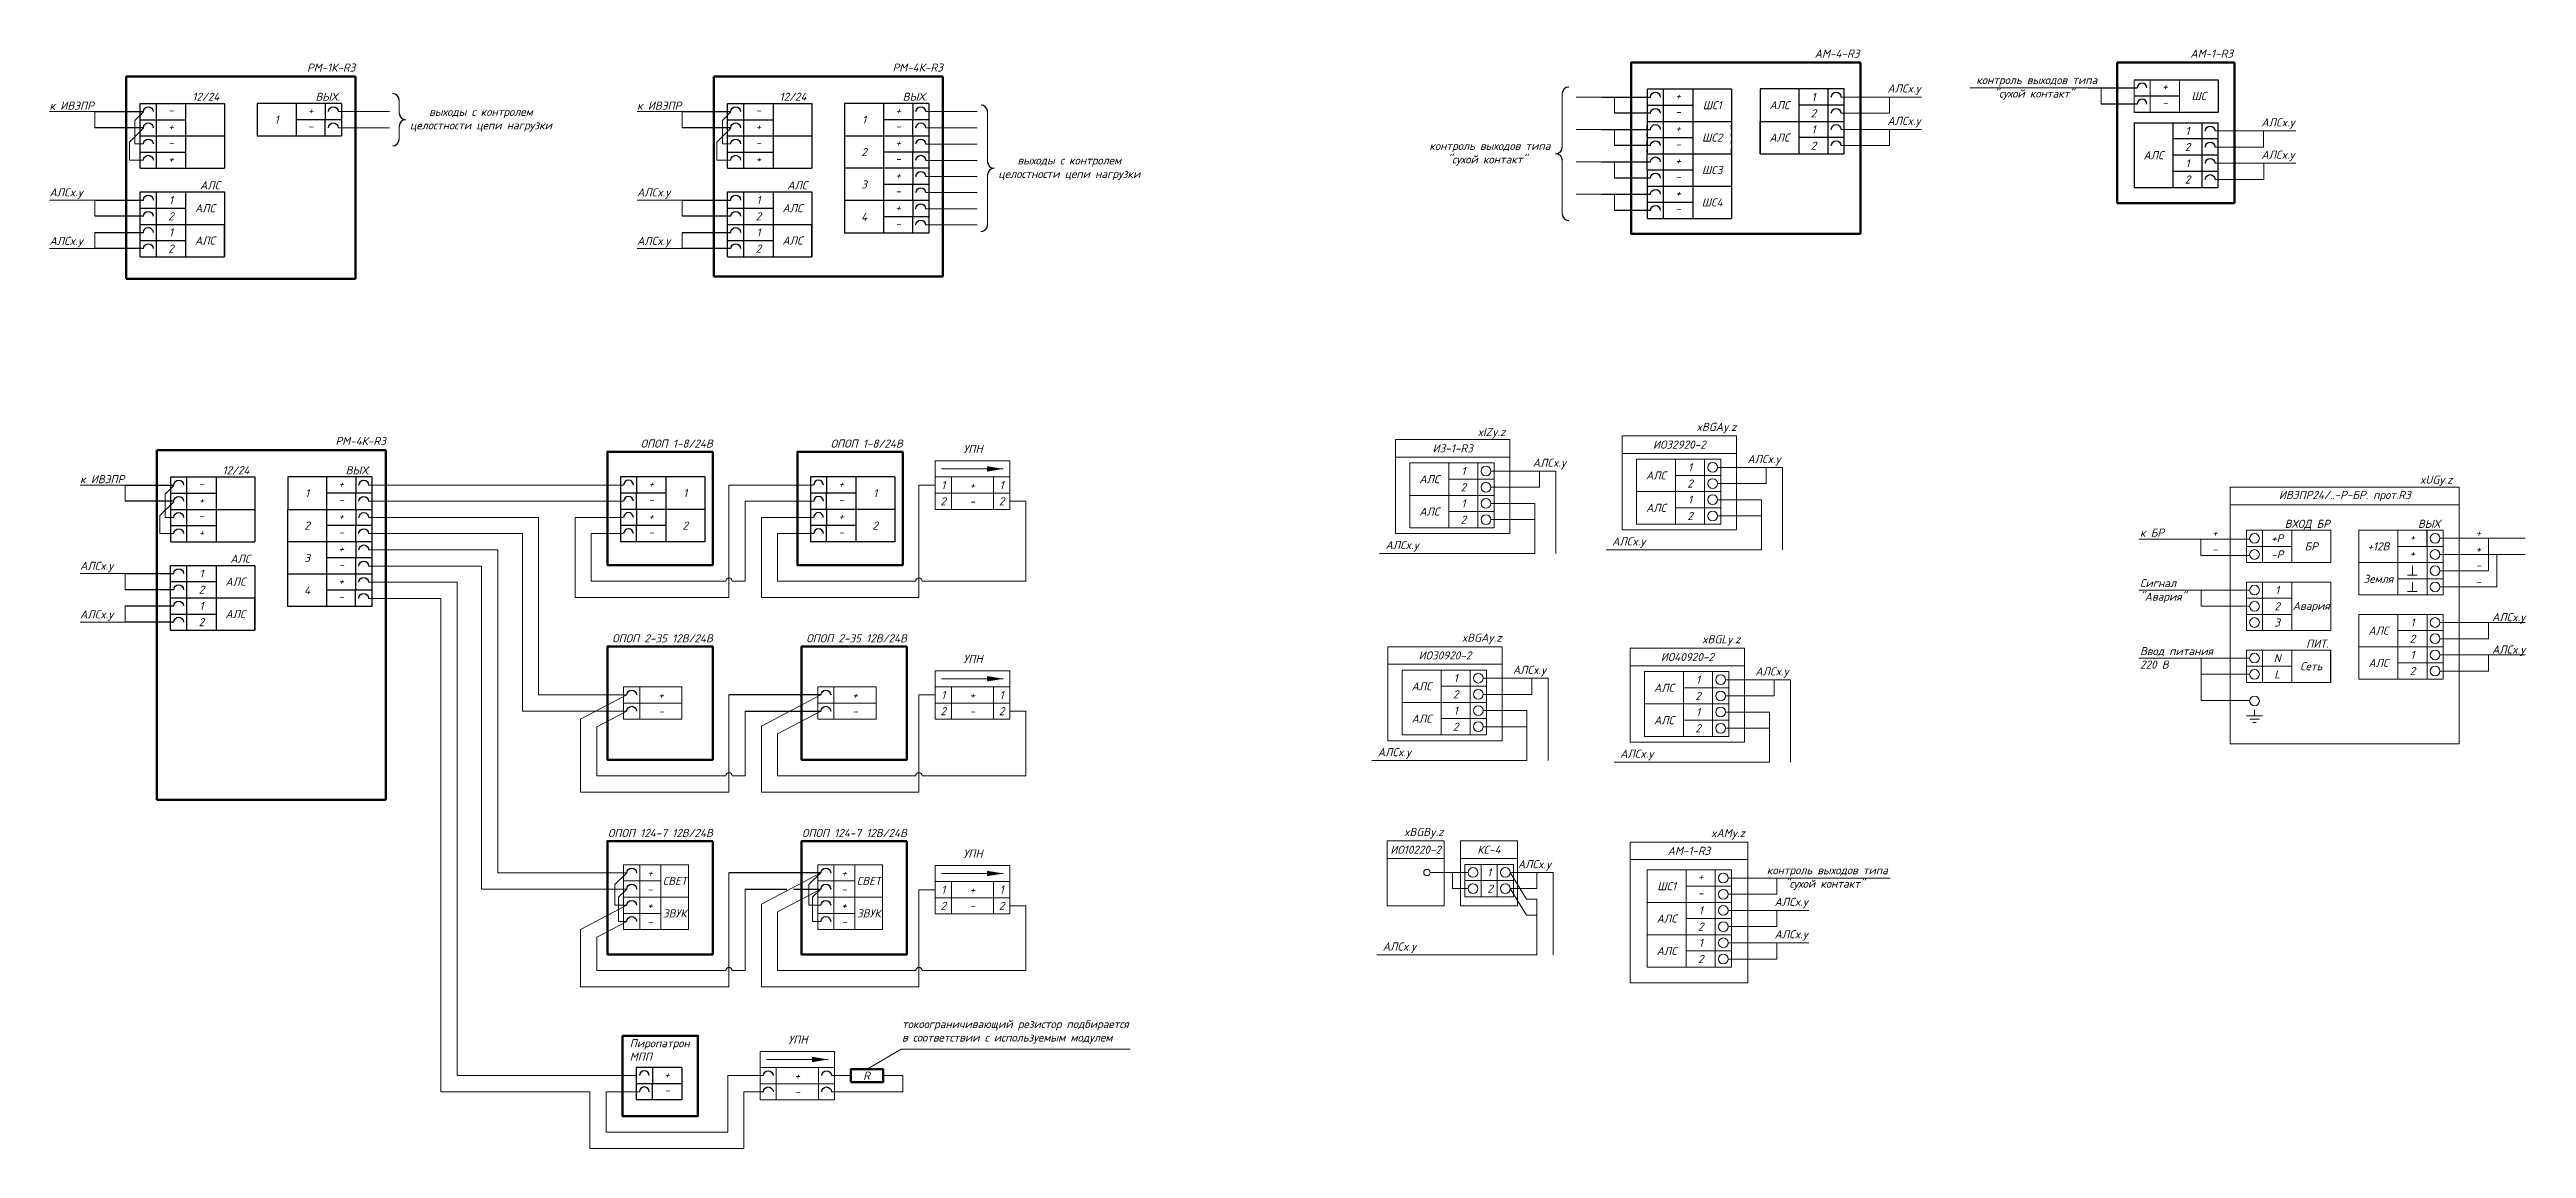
# Model space of a CAD drawing. Extents: x -72636 to 8142370, y -29900 to 852868.
# Drawn here: x 435080 to 511507, y 2350 to 36290 of the extents above; entities that cross this region are included whole.
import ezdxf
from ezdxf import colors
from ezdxf.entities.mleader import LeaderData, LeaderLine
from ezdxf.enums import TextEntityAlignment as Align
from ezdxf.math import Vec2, Vec3

# ---------------------------------------------------------------- set-up
doc = ezdxf.new("R2010")
doc.units = 0
doc.header["$LTSCALE"] = 100
doc.linetypes.add('штриховая', pattern=[0.75, 0.5, -0.25])
for name, color, linetype, lineweight in [('....ТЕКСТ', 7, 'Continuous', 15), ('1.АПС_текст', 7, 'Continuous', 15), ('RC-Схемы', 7, 'Continuous', 0), ('Схемы подключ', 7, 'Continuous', 15)]:
    doc.layers.add(name, color=color, linetype=linetype, lineweight=lineweight)
doc.styles.add('ISOCPEUR', font='isocpeui.ttf', dxfattribs={"height": 250})

msp = doc.modelspace()

# ---------------------------------------------------------------- texts
at = {"layer": '....ТЕКСТ', "color": 0, "lineweight": 0, "style": 'ISOCPEUR'}
for p in [(463276, 23826), (463276, 17344), (463276, 11331), (457874, 5588)]:
    msp.add_text('УПН', height=250, dxfattribs=at).set_placement(p)
at = {"layer": '....ТЕКСТ', "lineweight": 0, "style": 'ISOCPEUR'}
for s, p in [('1', (462657, 22838)), ('1', (464457, 22838)), ('2', (462657, 22338)), ('+', (463557, 22838)), ('-', (463557, 22338)), ('2', (464457, 22338)), ('+', (453945, 16357)), ('+', (459933, 16357)), ('1', (462657, 16357)), ('+', (463557, 16357)), ('1', (464457, 16357)), ('-', (453945, 15857)), ('-', (459933, 15857)), ('2', (462657, 15857)), ('-', (463557, 15857)), ('2', (464457, 15857)), ('+', (453608, 10862)), ('СВЕТ', (454371, 10612)), ('+', (459596, 10862)), ('СВЕТ', (460359, 10612)), ('-', (453608, 10362)), ('-', (459596, 10362)), ('2', (462657, 9843)), ('1', (462657, 10343)), ('+', (463557, 10343)), ('2', (464457, 9843)), ('1', (464457, 10343)), ('+', (453608, 9862)), ('-', (453608, 9362)), ('ЗВУК', (454371, 9612)), ('+', (459596, 9862)), ('-', (459596, 9362)), ('ЗВУК', (460359, 9612)), ('-', (463557, 9843))]:
    msp.add_text(s, height=250, dxfattribs=at).set_placement(p, align=Align.MIDDLE_CENTER)
at = {"layer": '....ТЕКСТ', "char_height": 250, "attachment_point": 9, "style": 'ISOCPEUR'}
for s, insert, width in [('ОПОП 1-8{\\C1;/24В}', (455545, 23995), 3068.9), ('ОПОП 1-8{\\C1;/24В}', (461407, 23995), 3068.9), ('ОПОП 2-35 {\\C1;12В/24В}', (455545, 17981), 3068.9), ('ОПОП 2-35 {\\C1;12В/24В}', (461533, 17981), 3068.9), ('ОПОП 124-7 {\\C1;12В/24В}', (455545, 11968), 3247.58), ('ОПОП 124-7 {\\C1;12В/24В}', (461533, 11968), 3247.58)]:
    msp.add_mtext(s, dxfattribs=dict(at, insert=insert, width=width))
at = {"layer": '1.АПС_текст', "color": 0, "lineweight": 25, "style": 'ISOCPEUR'}
for s, p in [('+', (453644, 22876)), ('-', (453644, 22386)), ('1', (454695, 22588)), ('+', (459507, 22876)), ('-', (459507, 22386)), ('1', (460558, 22588)), ('+', (453644, 21876)), ('2', (454695, 21588)), ('+', (459507, 21876)), ('2', (460558, 21588)), ('-', (453644, 21386)), ('-', (459507, 21386))]:
    msp.add_text(s, height=250, dxfattribs=at).set_placement(p, align=Align.MIDDLE_CENTER)
at = {"layer": 'Схемы подключ', "color": 7, "style": 'ISOCPEUR'}
for s, p in [('АМ-4-R3', (489545, 36039)), ('АМ-1-R3', (501135, 36039))]:
    msp.add_text(s, height=250, dxfattribs=at).set_placement(p)
for s, p in [('РМ-1К-R3', (444516, 35607)), ('РМ-4К-R3', (462644, 35607)), ('РМ-4К-R3', (445457, 24073))]:
    msp.add_text(s, height=250, dxfattribs=at).set_placement(p, align=Align.RIGHT)
at = {"layer": 'Схемы подключ', "style": 'ISOCPEUR'}
for p in [(491788, 34961), (491788, 33961), (503328, 33916), (503328, 32916)]:
    msp.add_text('АЛСx.y', height=250, dxfattribs=at).set_placement(p)
at = {"layer": 'Схемы подключ', "color": 0, "lineweight": 25, "style": 'ISOCPEUR'}
for s, p in [('+', (500349, 35152)), ('-', (438826, 34420)), ('+', (443137, 34410)), ('-', (456954, 34420)), ('+', (461265, 34410)), ('+', (485331, 34858)), ('ШС1', (486382, 34571)), ('АЛС', (488458, 34571)), ('2', (489508, 34321)), ('1', (489508, 34821)), ('-', (500349, 34642)), ('ШС', (501398, 34854)), ('+', (438826, 33910)), ('1', (442086, 34122)), ('-', (443137, 33920)), ('+', (456954, 33910)), ('1', (460214, 34122)), ('-', (461265, 33920)), ('-', (485331, 34369)), ('+', (485331, 33858)), ('ШС2', (486382, 33571)), ('АЛС', (488458, 33571)), ('1', (489508, 33821)), ('1', (501048, 33776)), ('-', (438826, 33420)), ('+', (438827, 32910)), ('-', (456954, 33420)), ('+', (456954, 32910)), ('2', (460214, 33122)), ('+', (461265, 33410)), ('-', (461265, 32920)), ('-', (485331, 33369)), ('+', (485332, 32858)), ('2', (489508, 33321)), ('АЛС', (499998, 33026)), ('2', (501048, 33276)), ('1', (501049, 32776)), ('3', (460214, 32122)), ('+', (461264, 32410)), ('-', (485332, 32369)), ('ШС3', (486382, 32571)), ('2', (501049, 32276)), ('1', (438826, 31640)), ('АЛС', (439876, 31390)), ('1', (456954, 31640)), ('АЛС', (458004, 31390)), ('+', (461264, 31410)), ('-', (461264, 31920)), ('+', (485332, 31858)), ('-', (485332, 31369)), ('ШС4', (486382, 31571)), ('2', (438826, 31140)), ('1', (438826, 30640)), ('2', (456954, 31140)), ('1', (456953, 30640)), ('4', (460214, 31122)), ('-', (461264, 30920)), ('2', (438826, 30140)), ('АЛС', (439876, 30390)), ('2', (456953, 30140)), ('АЛС', (458004, 30390)), ('-', (439767, 22886)), ('+', (439768, 22376)), ('1', (443027, 22588)), ('+', (444078, 22876)), ('-', (444078, 22386)), ('-', (439768, 21886)), ('+', (439768, 21376)), ('2', (443027, 21588)), ('+', (444078, 21876)), ('3', (443028, 20588)), ('-', (444078, 21386)), ('+', (444078, 20876)), ('1', (439767, 20106)), ('АЛС', (440817, 19856)), ('-', (444078, 20386)), ('+', (444077, 19876)), ('2', (439767, 19606)), ('1', (439767, 19106)), ('4', (443028, 19588)), ('-', (444077, 19386)), ('2', (439767, 18606)), ('АЛС', (440817, 18856)), ('+', (454134, 4638)), ('-', (454134, 4149))]:
    msp.add_text(s, height=250, dxfattribs=at).set_placement(p, align=Align.MIDDLE_CENTER)
at = {"layer": 'Схемы подключ', "lineweight": 25, "style": 'ISOCPEUR'}
for s, p in [('к ИВЭПР', (435081, 34430)), ('к ИВЭПР', (453209, 34430)), ('АЛСx.y', (435080, 31755)), ('АЛСx.y', (453208, 31755)), ('АЛСx.y', (435080, 30255)), ('АЛСx.y', (453208, 30255)), ('к ИВЭПР', (436023, 22896)), ('АЛСx.y', (436022, 20221)), ('АЛСx.y', (436022, 18721))]:
    msp.add_text(s, height=250, dxfattribs=at).set_placement(p)
at = {"layer": 'Схемы подключ', "color": 0, "lineweight": 25, "style": 'ISOCPEUR'}
for s, p in [('12/24', (439485, 34705)), ('ВЫХ.', (443285, 34705)), ('12/24', (457604, 34705)), ('ВЫХ.', (461404, 34705)), ('АЛС', (439724, 31973)), ('АЛС', (457843, 31973)), ('12/24', (440417, 23171)), ('ВЫХ.', (444217, 23171)), ('АЛС', (440657, 20439))]:
    msp.add_text(s, height=250, dxfattribs=at).set_placement(p)
at = {"layer": 'Схемы подключ', "lineweight": 0, "style": 'ISOCPEUR'}
for s, p in [('+', (458155, 4600)), ('-', (458155, 4100))]:
    msp.add_text(s, height=250, dxfattribs=at).set_placement(p, align=Align.MIDDLE_CENTER)
at = {"layer": 'Схемы подключ', "color": 1, "style": 'ISOCPEUR'}
msp.add_text('R', height=250, dxfattribs=at).set_placement((460288, 4600), align=Align.MIDDLE_CENTER)
at = {"layer": 'Схемы подключ', "char_height": 250, "style": 'ISOCPEUR'}
for s, width, insert, attachment_point in [(' контроль выходов типа\\P"сухой контакт"', 4034.45, (496318, 35105), 5), ('выходы с контролем целостности цепи нагрузки', 4562.5, (448392, 34122), 5), ('выходы с контролем целостности цепи нагрузки', 4562.5, (466547, 32622), 5), (' контроль выходов типа\\P"сухой контакт"', 4034.45, (479444, 33071), 5), ('Пиропатрон МПП', 234.5, (452981, 5726), 1)]:
    msp.add_mtext_dynamic_manual_height_columns(s, width=width, gutter_width=1250, heights=[0], dxfattribs=dict(at, insert=insert, attachment_point=attachment_point))
at = {"layer": 'Схемы подключ', "color": 1, "insert": (461384, 6319), "char_height": 250, "attachment_point": 1, "style": 'ISOCPEUR'}
msp.add_mtext_dynamic_manual_height_columns('токоограничивающий резистор подбирается в соответствии с используемым модулем', width=7072.91, gutter_width=1250, heights=[0], dxfattribs=at)

# ---------------------------------------------------------------- blocks, each defined once
blk = doc.blocks.new('*U53')
for p, q in [((30.4, 9.87), (10.4, 9.87)), ((25.4, 4.87), (25.4, 9.87)), ((10.4, 4.87), (25.4, 4.87)), ((23.9, -0.13), (10.4, -0.13)), ((23.9, -5.13), (10.4, -5.13))]:
    blk.add_line(p, q)
for points in [[(-19, 19.6), (16.2, 19.6), (16.2, -9.46), (-19, -9.46)], [(16.2, 19.6), (-19, 19.6), (-19, 14.19), (16.2, 14.19)]]:
    blk.add_lwpolyline(points, close=True)
for points in [[(-14.6, 12.37), (-2.6, 12.37)], [(-14.6, 12.37), (-14.6, 2.37)], [(-2.6, 12.37), (-14.6, 12.37)], [(-2.6, 12.37), (6.4, 12.37)], [(-2.6, 12.37), (-2.6, -7.63)], [(6.4, 12.37), (-2.6, 12.37)], [(6.4, -7.63), (6.4, 12.37)], [(11.4, 12.37), (6.4, 12.37)], [(11.4, 12.37), (6.4, 12.37)], [(11.4, -7.63), (11.4, 12.37)], [(30.39, 9.87), (30.39, -15.55)], [(-14.6, 2.37), (-2.6, 2.37)], [(-14.6, 2.37), (-14.6, -7.63)], [(-2.6, 2.37), (-14.6, 2.37)], [(-14.6, 2.37), (-2.6, 2.37)], [(-14.6, -7.63), (-14.6, 2.37)], [(-2.6, 7.37), (6.4, 7.37)], [(6.4, 7.37), (-2.6, 7.37)], [(-2.6, 2.37), (6.4, 2.37)], [(6.4, 2.37), (-2.6, 2.37)], [(-2.6, 2.37), (6.4, 2.37)], [(11.4, 7.37), (6.4, 7.37)], [(11.4, 7.37), (6.4, 7.37)], [(11.4, 2.37), (6.4, 2.37)], [(11.4, 2.37), (6.4, 2.37)], [(11.4, 2.37), (6.4, 2.37)], [(-24, -15.55), (23.9, -15.55), (23.9, -0.13)], [(-14.6, -7.63), (-2.6, -7.63)], [(-2.6, -2.63), (6.4, -2.63)], [(6.4, -2.63), (-2.6, -2.63)], [(-2.6, -7.63), (6.4, -7.63)], [(11.4, -2.63), (6.4, -2.63)], [(11.4, -2.63), (6.4, -2.63)], [(11.4, -7.63), (6.4, -7.63)]]:
    blk.add_lwpolyline(points)
for points in [[(10.4, 9.87, -1), (7.4, 9.87, -1)], [(10.4, 4.87, -1), (7.4, 4.87, -1)], [(10.4, -0.13, -1), (7.4, -0.13, -1)], [(10.4, -5.13, -1), (7.4, -5.13, -1)]]:
    blk.add_lwpolyline(points, format="xyb", close=True)
at = {"style": 'ISOCPEUR'}
for s, p in [('xIZy.z', (6.26, 20.7)), ('АЛСx.y', (23.31, 11.19)), ('АЛСx.y', (-22.13, -14.23))]:
    blk.add_text(s, height=2.5, dxfattribs=at).set_placement(p)
for s, p in [('АЛС', (-8.6, 7.37)), ('1', (1.9, 9.87)), ('2', (1.9, 4.87)), ('1', (1.91, -0.13)), ('АЛС', (-8.6, -2.63)), ('2', (1.91, -5.13))]:
    blk.add_text(s, height=2.5, dxfattribs=at).set_placement(p, align=Align.MIDDLE_CENTER)
at = {"insert": (-1.4, 16.89), "char_height": 2.5, "width": 35.2016, "attachment_point": 5, "style": 'ISOCPEUR'}
blk.add_mtext('ИЗ-1-R3', dxfattribs=at)
blk = doc.blocks.new('*U54')
for p, q in [((54.36, 25.39), (34.36, 25.39)), ((49.36, 20.39), (49.36, 25.39)), ((34.36, 20.39), (49.36, 20.39)), ((47.86, 15.39), (34.37, 15.39)), ((47.86, 10.39), (34.36, 10.39))]:
    blk.add_line(p, q)
for points in [[(4.96, 35.11), (40.17, 35.11), (40.17, 6.06), (4.96, 6.06)], [(40.17, 35.11), (4.96, 35.11), (4.96, 29.71), (40.17, 29.71)]]:
    blk.add_lwpolyline(points, close=True)
for points in [[(9.36, 27.89), (21.36, 27.89)], [(9.36, 27.89), (9.36, 17.89)], [(21.36, 27.89), (9.36, 27.89)], [(21.36, 27.89), (30.36, 27.89)], [(21.36, 27.89), (21.36, 7.89)], [(30.36, 27.89), (21.36, 27.89)], [(30.36, 7.89), (30.36, 27.89)], [(35.37, 27.89), (30.36, 27.89)], [(35.36, 27.89), (30.36, 27.89)], [(35.37, 7.89), (35.37, 27.89)], [(54.36, 25.39), (54.36, -0.04)], [(-0.04, -0.04), (47.86, -0.04), (47.86, 15.39)], [(9.36, 17.89), (21.36, 17.89)], [(9.37, 7.89), (9.36, 17.89)], [(9.37, 17.89), (21.36, 17.89)], [(9.37, 17.89), (9.37, 7.89)], [(21.37, 17.89), (9.37, 17.89)], [(21.36, 22.89), (30.36, 22.89)], [(30.36, 22.89), (21.36, 22.89)], [(21.36, 17.89), (30.36, 17.89)], [(21.36, 17.89), (30.36, 17.89)], [(30.37, 17.89), (21.37, 17.89)], [(35.37, 22.89), (30.36, 22.89)], [(35.36, 22.89), (30.36, 22.89)], [(35.36, 17.89), (30.36, 17.89)], [(35.37, 17.89), (30.36, 17.89)], [(35.37, 17.89), (30.37, 17.89)], [(9.37, 7.89), (21.36, 7.89)], [(30.36, 12.89), (21.36, 12.89)], [(21.36, 7.89), (30.36, 7.89)], [(21.37, 12.89), (30.37, 12.89)], [(35.37, 12.89), (30.36, 12.89)], [(35.37, 7.89), (30.36, 7.89)], [(35.37, 12.89), (30.37, 12.89)]]:
    blk.add_lwpolyline(points)
for points in [[(34.36, 25.39, -1), (31.36, 25.39, -1)], [(34.36, 20.39, -1), (31.36, 20.39, -1)], [(34.37, 15.39, -1), (31.37, 15.39, -1)], [(34.36, 10.39, -1), (31.36, 10.39, -1)]]:
    blk.add_lwpolyline(points, format="xyb", close=True)
at = {"style": 'ISOCPEUR'}
for s, p in [('xBGAy.z', (27.84, 36.63)), ('АЛСx.y', (43.55, 26.71)), ('АЛСx.y', (1.83, 1.28))]:
    blk.add_text(s, height=2.5, dxfattribs=at).set_placement(p)
for s, p in [('АЛС', (15.36, 22.89)), ('1', (25.86, 25.39)), ('2', (25.86, 20.39)), ('1', (25.87, 15.39)), ('АЛС', (15.37, 12.89)), ('2', (25.87, 10.39))]:
    blk.add_text(s, height=2.5, dxfattribs=at).set_placement(p, align=Align.MIDDLE_CENTER)
at = {"insert": (22.56, 32.41), "char_height": 2.5, "width": 35.2016, "attachment_point": 5, "style": 'ISOCPEUR'}
blk.add_mtext('ИО32920-2', dxfattribs=at)
blk = doc.blocks.new('*U55')
for p, q in [((54.36, 25.39), (34.36, 25.39)), ((49.36, 20.39), (49.36, 25.39)), ((34.36, 20.39), (49.36, 20.39)), ((47.86, 15.39), (34.37, 15.39)), ((47.86, 10.39), (34.36, 10.39))]:
    blk.add_line(p, q)
for points in [[(4.96, 35.11), (40.17, 35.11), (40.17, 6.06), (4.96, 6.06)], [(40.17, 35.11), (4.96, 35.11), (4.96, 29.71), (40.17, 29.71)]]:
    blk.add_lwpolyline(points, close=True)
for points in [[(9.36, 27.89), (21.36, 27.89)], [(9.36, 27.89), (9.36, 17.89)], [(21.36, 27.89), (9.36, 27.89)], [(21.36, 27.89), (30.36, 27.89)], [(21.36, 27.89), (21.36, 7.89)], [(30.36, 27.89), (21.36, 27.89)], [(30.36, 7.89), (30.36, 27.89)], [(35.37, 27.89), (30.36, 27.89)], [(35.36, 27.89), (30.36, 27.89)], [(35.37, 7.89), (35.37, 27.89)], [(54.36, 25.39), (54.36, -0.04)], [(-0.04, -0.04), (47.86, -0.04), (47.86, 15.39)], [(9.36, 17.89), (21.36, 17.89)], [(9.37, 7.89), (9.36, 17.89)], [(9.37, 17.89), (21.36, 17.89)], [(9.37, 17.89), (9.37, 7.89)], [(21.37, 17.89), (9.37, 17.89)], [(21.36, 22.89), (30.36, 22.89)], [(30.36, 22.89), (21.36, 22.89)], [(21.36, 17.89), (30.36, 17.89)], [(21.36, 17.89), (30.36, 17.89)], [(30.37, 17.89), (21.37, 17.89)], [(35.37, 22.89), (30.36, 22.89)], [(35.36, 22.89), (30.36, 22.89)], [(35.36, 17.89), (30.36, 17.89)], [(35.37, 17.89), (30.36, 17.89)], [(35.37, 17.89), (30.37, 17.89)], [(9.37, 7.89), (21.36, 7.89)], [(30.36, 12.89), (21.36, 12.89)], [(21.36, 7.89), (30.36, 7.89)], [(21.37, 12.89), (30.37, 12.89)], [(35.37, 12.89), (30.36, 12.89)], [(35.37, 7.89), (30.36, 7.89)], [(35.37, 12.89), (30.37, 12.89)]]:
    blk.add_lwpolyline(points)
for points in [[(34.36, 25.39, -1), (31.36, 25.39, -1)], [(34.36, 20.39, -1), (31.36, 20.39, -1)], [(34.37, 15.39, -1), (31.37, 15.39, -1)], [(34.36, 10.39, -1), (31.36, 10.39, -1)]]:
    blk.add_lwpolyline(points, format="xyb", close=True)
at = {"style": 'ISOCPEUR'}
for s, p in [('xBGAy.z', (27.73, 36.63)), ('АЛСx.y', (43.5, 26.71)), ('АЛСx.y', (1.83, 1.28))]:
    blk.add_text(s, height=2.5, dxfattribs=at).set_placement(p)
for s, p in [('АЛС', (15.36, 22.89)), ('1', (25.86, 25.39)), ('2', (25.86, 20.39)), ('1', (25.87, 15.39)), ('АЛС', (15.37, 12.89)), ('2', (25.87, 10.39))]:
    blk.add_text(s, height=2.5, dxfattribs=at).set_placement(p, align=Align.MIDDLE_CENTER)
at = {"insert": (22.56, 32.41), "char_height": 2.5, "width": 35.2016, "attachment_point": 5, "style": 'ISOCPEUR'}
blk.add_mtext('ИО30920-2', dxfattribs=at)
blk = doc.blocks.new('*U56')
for p, q in [((54.36, 25.39), (34.36, 25.39)), ((49.36, 20.39), (49.36, 25.39)), ((34.36, 20.39), (49.36, 20.39)), ((47.86, 15.39), (34.37, 15.39)), ((47.86, 10.39), (34.36, 10.39))]:
    blk.add_line(p, q)
for points in [[(4.96, 35.11), (40.17, 35.11), (40.17, 6.06), (4.96, 6.06)], [(40.17, 35.11), (4.96, 35.11), (4.96, 29.71), (40.17, 29.71)]]:
    blk.add_lwpolyline(points, close=True)
for points in [[(9.36, 27.89), (21.36, 27.89)], [(9.36, 27.89), (9.36, 17.89)], [(21.36, 27.89), (9.36, 27.89)], [(21.36, 27.89), (30.36, 27.89)], [(21.36, 27.89), (21.36, 7.89)], [(30.36, 27.89), (21.36, 27.89)], [(30.36, 7.89), (30.36, 27.89)], [(35.37, 27.89), (30.36, 27.89)], [(35.36, 27.89), (30.36, 27.89)], [(35.37, 7.89), (35.37, 27.89)], [(54.36, 25.39), (54.36, -0.04)], [(-0.04, -0.04), (47.86, -0.04), (47.86, 15.39)], [(9.36, 17.89), (21.36, 17.89)], [(9.37, 7.89), (9.36, 17.89)], [(9.37, 17.89), (21.36, 17.89)], [(9.37, 17.89), (9.37, 7.89)], [(21.37, 17.89), (9.37, 17.89)], [(21.36, 22.89), (30.36, 22.89)], [(30.36, 22.89), (21.36, 22.89)], [(21.36, 17.89), (30.36, 17.89)], [(21.36, 17.89), (30.36, 17.89)], [(30.37, 17.89), (21.37, 17.89)], [(35.37, 22.89), (30.36, 22.89)], [(35.36, 22.89), (30.36, 22.89)], [(35.36, 17.89), (30.36, 17.89)], [(35.37, 17.89), (30.36, 17.89)], [(35.37, 17.89), (30.37, 17.89)], [(9.37, 7.89), (21.36, 7.89)], [(30.36, 12.89), (21.36, 12.89)], [(21.36, 7.89), (30.36, 7.89)], [(21.37, 12.89), (30.37, 12.89)], [(35.37, 12.89), (30.36, 12.89)], [(35.37, 7.89), (30.36, 7.89)], [(35.37, 12.89), (30.37, 12.89)]]:
    blk.add_lwpolyline(points)
for points in [[(34.36, 25.39, -1), (31.36, 25.39, -1)], [(34.36, 20.39, -1), (31.36, 20.39, -1)], [(34.37, 15.39, -1), (31.37, 15.39, -1)], [(34.36, 10.39, -1), (31.36, 10.39, -1)]]:
    blk.add_lwpolyline(points, format="xyb", close=True)
at = {"style": 'ISOCPEUR'}
for s, p in [('xBGLy.z', (27.08, 36.63)), ('АЛСx.y', (43.55, 26.71)), ('АЛСx.y', (1.83, 1.28))]:
    blk.add_text(s, height=2.5, dxfattribs=at).set_placement(p)
for s, p in [('АЛС', (15.36, 22.89)), ('1', (25.86, 25.39)), ('2', (25.86, 20.39)), ('1', (25.87, 15.39)), ('АЛС', (15.37, 12.89)), ('2', (25.87, 10.39))]:
    blk.add_text(s, height=2.5, dxfattribs=at).set_placement(p, align=Align.MIDDLE_CENTER)
at = {"insert": (22.56, 32.41), "char_height": 2.5, "width": 35.2016, "attachment_point": 5, "style": 'ISOCPEUR'}
blk.add_mtext('ИО40920-2', dxfattribs=at)
blk = doc.blocks.new('*U57')
for p, q in [((54.36, 25.39), (41.14, 25.39)), ((41.14, 25.39), (46.16, 17.18)), ((49.36, 20.39), (49.36, 25.39)), ((41.14, 20.39), (49.36, 20.39)), ((41.14, 20.39), (46.16, 12.18)), ((49.36, 17.18), (46.16, 17.18)), ((49.36, 17.18), (49.36, 12.18)), ((49.36, 12.18), (46.16, 12.18))]:
    blk.add_line(p, q)
for points in [[(3.18, 35.11), (20.78, 35.11), (20.78, 15.07), (3.18, 15.07)], [(20.78, 35.11), (3.18, 35.11), (3.18, 29.71), (20.78, 29.71)], [(43.4, 35.11), (25.8, 35.11), (25.8, 29.71), (43.4, 29.71)], [(25.8, 35.11), (43.4, 35.11), (43.4, 15.07), (25.8, 15.07)], [(27.14, 27.89), (27.14, 22.89), (32.14, 22.89), (32.14, 27.89)], [(32.14, 27.89), (32.14, 22.89), (37.14, 22.89), (37.14, 27.89)], [(37.14, 27.89), (37.14, 22.89), (42.14, 22.89), (42.14, 27.89)], [(27.14, 22.89), (27.14, 17.89), (32.14, 17.89), (32.14, 22.89)], [(32.14, 22.89), (32.14, 17.89), (37.14, 17.89), (37.14, 22.89)], [(37.14, 22.89), (37.14, 17.89), (42.14, 17.89), (42.14, 22.89)]]:
    blk.add_lwpolyline(points, close=True)
for points in [[(23.39, 25.39), (16.41, 25.39)], [(28.14, 25.39), (23.39, 25.39), (23.39, 20.39), (28.14, 20.39)], [(54.36, 25.39), (54.36, -0.04)], [(-0.04, -0.04), (49.36, -0.04), (49.36, 12.18)]]:
    blk.add_lwpolyline(points)
for points in [[(31.14, 25.39, -1), (28.14, 25.39, -1)], [(41.14, 25.39, -1), (38.14, 25.39, -1)], [(31.14, 20.39, -1), (28.14, 20.39, -1)], [(41.14, 20.39, -1), (38.14, 20.39, -1)]]:
    blk.add_lwpolyline(points, format="xyb", close=True)
blk.add_circle((15.44, 25.39), 0.967)
at = {"style": 'ISOCPEUR'}
for s, p in [('xBGBy.z', (8.35, 36.63)), ('АЛСx.y', (43.5, 26.71)), ('АЛСx.y', (1.83, 1.28))]:
    blk.add_text(s, height=2.5, dxfattribs=at).set_placement(p)
for s, p in [('1', (34.64, 25.39)), ('2', (34.95, 20.39))]:
    blk.add_text(s, height=2.5, dxfattribs=at).set_placement(p, align=Align.MIDDLE_CENTER)
at = {"char_height": 2.5, "width": 17.6008, "attachment_point": 5, "style": 'ISOCPEUR'}
for s, insert in [('ИО10220-2', (11.98, 32.41)), ('КС-4', (34.6, 32.41))]:
    blk.add_mtext(s, dxfattribs=dict(at, insert=insert))
blk = doc.blocks.new('*U58')
for p, q in [((-39.66, 23.57), (-63.55, 23.57)), ((-44.38, 18.57), (-44.38, 23.57)), ((-44.38, 23.57), (-29.37, 23.57)), ((44.37, 23.83), (29.37, 23.83)), ((44.38, 23.83), (29.37, 23.83)), ((44.37, 17.83), (44.37, 23.83)), ((44.37, 23.83), (50.37, 23.83)), ((44.37, 23.83), (55.62, 23.83)), ((-29.37, 18.57), (-44.38, 18.57)), ((46.89, 18.83), (29.37, 18.83)), ((29.37, 18.83), (44.38, 18.83)), ((44.36, 13.83), (44.37, 17.83)), ((46.89, 8.83), (46.89, 18.83)), ((46.89, 18.83), (55.62, 18.83)), ((-39.59, 7.83), (-63.55, 7.83)), ((-44.36, 7.83), (-50.36, 7.83)), ((-44.36, 7.83), (-29.36, 7.83)), ((-44.36, 2.83), (-44.36, 7.83)), ((-44.36, 2.83), (-44.36, 7.83)), ((-44.36, 2.83), (-44.36, 7.83)), ((-44.36, 2.83), (-44.36, 7.83)), ((-44.36, 7.83), (-29.36, 7.83)), ((29.36, 13.83), (44.36, 13.83)), ((29.37, 8.83), (46.89, 8.83)), ((-29.36, 2.83), (-44.36, 2.83)), ((-29.36, 2.83), (-44.36, 2.83)), ((44.37, -2.17), (29.37, -2.17)), ((55.62, -2.17), (29.37, -2.17)), ((29.37, -7.17), (44.37, -7.17)), ((29.37, -7.17), (44.37, -7.17)), ((44.37, -7.17), (44.37, -2.17)), ((44.37, -2.17), (50.37, -2.17)), ((44.37, -7.17), (44.37, -2.17)), ((-44.37, -13.17), (-63.55, -13.17)), ((-44.38, -13.17), (-29.37, -13.17)), ((-44.37, -26.28), (-44.37, -13.17)), ((44.37, -12.17), (29.37, -12.17)), ((55.62, -12.17), (29.38, -12.17)), ((44.37, -17.17), (44.37, -12.17)), ((44.37, -12.17), (50.37, -12.17)), ((44.38, -17.17), (44.38, -12.17)), ((-29.37, -18.17), (-44.37, -18.17)), ((29.37, -17.17), (44.37, -17.17)), ((29.38, -17.17), (44.38, -17.17)), ((-44.37, -26.28), (-29.39, -26.28))]:
    blk.add_line(p, q)
for points in [[(-35.33, 39.59), (35.33, 39.59), (35.33, -39.59), (-35.33, -39.59)], [(35.33, 39.59), (-35.33, 39.59), (-35.33, 34.19), (35.33, 34.19)]]:
    blk.add_lwpolyline(points, close=True)
for points in [[(-30.37, 26.33), (-30.37, 21.33)], [(-30.37, 26.33), (-25.37, 26.33)], [(-30.37, 26.33), (-25.36, 26.33)], [(-30.36, 26.33), (-30.36, 21.33)], [(-30.36, 26.33), (-25.36, 26.33)], [(-25.37, 26.33), (-16.37, 26.33)], [(-4.36, 26.33), (-25.36, 26.33)], [(-16.36, 26.33), (-25.36, 26.33)], [(-25.36, 26.33), (-25.36, 21.33)], [(-25.36, 26.33), (-25.36, 21.33)], [(-16.36, 21.33), (-16.36, 26.33)], [(-4.36, 16.33), (-4.36, 26.33)], [(4.37, 26.33), (25.37, 26.33)], [(4.37, 16.33), (4.37, 26.33)], [(16.36, 26.33), (25.36, 26.33)], [(16.36, 21.33), (16.36, 26.33)], [(25.37, 26.33), (16.37, 26.33)], [(25.36, 26.33), (25.36, 21.33)], [(30.37, 26.33), (25.36, 26.33)], [(25.37, 26.33), (25.37, 21.33)], [(30.37, 26.33), (25.37, 26.33)], [(30.37, 26.33), (25.37, 26.33)], [(30.37, 26.33), (30.37, 21.33)], [(30.37, 26.33), (30.37, 21.33)], [(-30.37, 21.33), (-30.37, 16.33)], [(-30.37, 21.33), (-25.36, 21.33)], [(-30.37, 16.33), (-25.36, 16.33)], [(-30.37, 16.33), (-25.36, 16.33)], [(-30.37, 16.33), (-25.37, 16.33)], [(-30.37, 16.33), (-25.37, 16.33)], [(-30.36, 21.33), (-25.36, 21.33)], [(-30.36, 16.33), (-25.36, 16.33)], [(-25.37, 16.33), (-16.37, 16.33)], [(-4.37, 16.33), (-25.37, 16.33)], [(-16.36, 21.33), (-25.36, 21.33)], [(-25.36, 21.33), (-16.36, 21.33)], [(-25.36, 21.33), (-25.36, 16.33)], [(-16.36, 16.33), (-25.36, 16.33)], [(-25.36, 16.33), (-16.36, 16.33)], [(-16.36, 16.33), (-25.36, 16.33)], [(-16.36, 16.33), (-16.36, 21.33)], [(-4.36, 16.33), (-16.36, 16.33)], [(-16.36, 16.33), (-4.36, 16.33)], [(4.37, 16.33), (25.37, 16.33)], [(4.37, 6.33), (4.37, 16.33)], [(4.37, 16.33), (16.36, 16.33)], [(16.37, 16.33), (4.37, 16.33)], [(25.36, 21.33), (16.36, 21.33)], [(16.36, 16.33), (25.36, 16.33)], [(16.37, 16.33), (16.37, 21.33)], [(16.37, 21.33), (25.37, 21.33)], [(16.37, 16.33), (25.37, 16.33)], [(16.37, 11.33), (16.37, 16.33)], [(25.37, 16.33), (16.37, 16.33)], [(25.37, 16.33), (16.37, 16.33)], [(20.87, 12.42), (20.87, 15.29)], [(30.37, 21.33), (25.36, 21.33)], [(30.37, 16.33), (25.36, 16.33)], [(25.37, 21.33), (25.37, 16.33)], [(30.37, 21.33), (25.37, 21.33)], [(25.37, 16.33), (25.37, 11.33)], [(30.37, 16.33), (25.37, 16.33)], [(25.37, 16.33), (25.37, 11.33)], [(30.37, 16.33), (25.37, 16.33)], [(30.37, 16.33), (25.37, 16.33)], [(30.37, 16.33), (25.37, 16.33)], [(30.37, 21.33), (30.37, 16.33)], [(30.37, 16.33), (30.37, 11.33)], [(30.37, 16.33), (30.37, 11.33)], [(-30.37, 10.33), (-25.37, 10.33)], [(-30.37, 10.33), (-30.37, 5.33)], [(-30.37, 10.33), (-25.36, 10.33)], [(-30.36, 10.33), (-30.36, 5.33)], [(-30.36, 10.33), (-25.36, 10.33)], [(-25.37, 10.33), (-16.37, 10.33)], [(-16.36, 10.33), (-25.36, 10.33)], [(-4.36, 10.33), (-25.36, 10.33)], [(-25.36, 10.33), (-25.36, 5.33)], [(-25.36, 10.33), (-25.36, 5.33)], [(-16.36, 5.33), (-16.36, 10.33)], [(-4.36, -4.67), (-4.36, 10.33)], [(16.37, 6.33), (16.37, 11.33)], [(16.37, 11.33), (25.37, 11.33)], [(25.37, 11.33), (16.37, 11.33)], [(19.37, 12.42), (22.37, 12.42)], [(20.87, 7.42), (20.87, 10.29)], [(25.37, 11.33), (25.37, 6.33)], [(30.37, 11.33), (25.37, 11.33)], [(30.37, 11.33), (25.37, 11.33)], [(30.37, 11.33), (30.37, 6.33)], [(-30.37, 5.33), (-30.37, -4.67)], [(-30.37, 5.33), (-25.36, 5.33)], [(-30.37, 0.33), (-25.36, 0.33)], [(-30.37, 0.33), (-25.37, 0.33)], [(-30.37, 0.33), (-25.36, 0.33)], [(-30.37, 0.33), (-25.37, 0.33)], [(-30.36, 5.33), (-25.36, 5.33)], [(-30.36, 0.33), (-25.36, 0.33)], [(-25.37, 0.33), (-16.37, 0.33)], [(-16.36, 0.33), (-25.37, 0.33)], [(-16.36, 5.33), (-25.36, 5.33)], [(-25.36, 5.33), (-16.36, 5.33)], [(-25.36, 5.33), (-25.36, 0.33)], [(-25.36, 0.33), (-16.36, 0.33)], [(-16.36, 0.33), (-25.36, 0.33)], [(-16.36, 0.33), (-25.36, 0.33)], [(-25.36, 0.33), (-25.36, -4.67)], [(-16.36, -4.67), (-16.36, 5.33)], [(-16.36, 0.33), (-16.36, 0.33)], [(-16.36, 0.33), (-16.36, 0.33)], [(4.37, 6.33), (16.37, 6.33)], [(16.37, 6.33), (4.37, 6.33)], [(4.37, 0.33), (4.37, -9.67)], [(16.37, 0.33), (4.37, 0.33)], [(4.37, 0.33), (16.37, 0.33)], [(25.37, 6.33), (16.37, 6.33)], [(16.37, 6.33), (25.37, 6.33)], [(16.37, 0.33), (16.37, -4.67)], [(25.37, 0.33), (16.37, 0.33)], [(16.37, 0.33), (25.37, 0.33)], [(19.37, 7.42), (22.37, 7.42)], [(30.37, 6.33), (25.37, 6.33)], [(30.37, 6.33), (25.37, 6.33)], [(30.37, 0.33), (25.37, 0.33)], [(25.37, -4.67), (25.37, 0.33)], [(30.37, 0.33), (25.37, 0.33)], [(30.37, -4.67), (30.37, 0.33)], [(-30.37, -4.67), (-25.36, -4.67)], [(-30.37, -4.67), (-25.37, -4.67)], [(-30.37, -4.67), (-25.36, -4.67)], [(-30.37, -4.67), (-25.37, -4.67)], [(-30.36, -4.67), (-25.36, -4.67)], [(-25.37, -4.67), (-16.37, -4.67)], [(-4.37, -4.67), (-25.37, -4.67)], [(-25.36, -4.67), (-16.36, -4.67)], [(-16.36, -4.67), (-25.36, -4.67)], [(-16.36, -4.67), (-25.36, -4.67)], [(16.37, -4.67), (25.37, -4.67)], [(16.37, -4.67), (16.37, -9.67)], [(25.37, -4.67), (16.37, -4.67)], [(25.37, -9.67), (25.37, -4.67)], [(25.37, -9.67), (25.37, -4.67)], [(30.37, -4.67), (25.37, -4.67)], [(30.37, -4.67), (25.37, -4.67)], [(30.37, -9.67), (30.37, -4.67)], [(30.37, -9.67), (30.37, -4.67)], [(-30.37, -10.67), (-25.37, -10.67)], [(-30.37, -10.67), (-30.37, -15.67)], [(-30.37, -10.67), (-25.36, -10.67)], [(-30.36, -10.67), (-30.36, -15.67)], [(-30.36, -10.67), (-25.36, -10.67)], [(-25.37, -10.67), (-16.37, -10.67)], [(-4.36, -10.67), (-25.36, -10.67)], [(-16.36, -10.67), (-25.36, -10.67)], [(-25.36, -10.67), (-25.36, -15.67)], [(-25.36, -10.67), (-25.36, -15.67)], [(-16.36, -15.67), (-16.36, -10.67)], [(-4.37, -20.67), (-4.37, -10.67)], [(-4.36, -20.67), (-4.36, -10.67)], [(4.37, -9.67), (16.37, -9.67)], [(4.37, -9.67), (16.37, -9.67)], [(4.37, -9.67), (4.37, -19.67)], [(16.37, -9.67), (4.37, -9.67)], [(4.37, -19.67), (4.37, -9.67)], [(16.37, -9.67), (25.37, -9.67)], [(16.37, -9.67), (25.37, -9.67)], [(16.37, -9.67), (16.37, -14.67)], [(25.37, -9.67), (16.37, -9.67)], [(16.37, -14.67), (16.37, -19.67)], [(16.37, -14.67), (25.37, -14.67)], [(25.37, -14.67), (16.37, -14.67)], [(25.37, -14.67), (25.37, -9.67)], [(30.37, -9.67), (25.37, -9.67)], [(30.37, -9.67), (25.37, -9.67)], [(30.37, -9.67), (25.37, -9.67)], [(25.37, -19.67), (25.37, -14.67)], [(30.37, -14.67), (25.37, -14.67)], [(30.37, -14.67), (25.37, -14.67)], [(30.37, -14.67), (30.37, -9.67)], [(30.37, -19.67), (30.37, -14.67)], [(-30.37, -15.67), (-25.36, -15.67)], [(-30.37, -15.67), (-30.37, -20.67)], [(-30.37, -20.67), (-25.37, -20.67)], [(-30.37, -20.67), (-25.36, -20.67)], [(-30.37, -20.67), (-25.37, -20.67)], [(-30.37, -20.67), (-25.36, -20.67)], [(-30.36, -15.67), (-25.36, -15.67)], [(-30.36, -20.67), (-25.36, -20.67)], [(-4.37, -20.67), (-25.37, -20.67)], [(-25.37, -20.67), (-16.37, -20.67)], [(-25.36, -15.67), (-16.36, -15.67)], [(-16.36, -15.67), (-25.36, -15.67)], [(-25.36, -15.67), (-25.36, -20.67)], [(-16.36, -20.67), (-25.36, -20.67)], [(-16.36, -20.67), (-25.36, -20.67)], [(-25.36, -20.67), (-16.36, -20.67)], [(-16.36, -20.67), (-16.36, -15.67)], [(-16.36, -20.67), (-4.36, -20.67)], [(-4.36, -20.67), (-16.36, -20.67)], [(16.37, -19.67), (4.37, -19.67)], [(25.37, -19.67), (16.37, -19.67)], [(30.37, -19.67), (25.37, -19.67)], [(-27.85, -31.03), (-27.85, -29.16)], [(-30.35, -31.03), (-25.35, -31.03)], [(-29.35, -32.03), (-26.35, -32.03)], [(-28.35, -33.03), (-27.35, -33.03)]]:
    blk.add_lwpolyline(points)
for points in [[(-26.36, 23.83, -1), (-29.36, 23.83, -1)], [(29.37, 23.83, -1), (26.37, 23.83, -1)], [(-26.37, 18.83, -1), (-29.37, 18.83, -1)], [(29.37, 18.83, -1), (26.37, 18.83, -1)], [(29.37, 13.83, -1), (26.37, 13.83, -1)], [(-29.36, 7.83, 1), (-26.36, 7.83, 1)], [(29.37, 8.83, -1), (26.37, 8.83, -1)], [(-29.37, 2.83, 1), (-26.37, 2.83, 1)], [(-29.37, -2.17, 1), (-26.37, -2.17, 1)], [(29.37, -2.17, -1), (26.37, -2.17, -1)], [(29.37, -7.17, -1), (26.37, -7.17, -1)], [(-26.36, -13.17, -1), (-29.36, -13.17, -1)], [(29.37, -12.17, -1), (26.37, -12.17, -1)], [(-26.37, -18.17, -1), (-29.37, -18.17, -1)], [(29.37, -17.17, -1), (26.37, -17.17, -1)], [(-26.37, -26.38, -1), (-29.37, -26.38, -1)]]:
    blk.add_lwpolyline(points, format="xyb", close=True)
at = {"style": 'ISOCPEUR'}
for s, p in [('xUGy.z', (23.15, 40.7)), ('к БР', (-63.19, 24.32)), ('ВХОД БР', (-18.55, 27.06)), ('ВЫХ', (22.57, 27.06)), ('АЛСx.y', (45.41, -1.76)), ('ПИТ.', (-11.95, -9.94)), ('АЛСx.y', (45.41, -11.76))]:
    blk.add_text(s, height=2.5, dxfattribs=at).set_placement(p)
for s, p in [('+', (-40.12, 25.51)), ('+Р', (-20.87, 23.83)), ('+', (20.87, 24.21)), ('-', (-40.12, 20.51)), ('-Р', (-20.86, 18.83)), ('БР', (-10.36, 21.33)), ('+12В', (10.37, 21.33)), ('+', (20.87, 19.21)), ('1', (-20.87, 7.83)), ('Земля', (10.37, 11.33)), ('2', (-20.86, 2.83)), ('Авария', (-10.36, 2.99)), ('3', (-20.86, -2.17)), ('АЛС', (10.37, -4.67)), ('2', (20.87, -7.17)), ('1', (20.87, -2.17)), ('N', (-20.87, -13.17)), ('Сеть', (-10.36, -15.67)), ('АЛС', (10.37, -14.67)), ('1', (20.87, -12.17)), ('L', (-20.86, -18.17)), ('2', (20.87, -17.17))]:
    blk.add_text(s, height=2.5, dxfattribs=at).set_placement(p, align=Align.MIDDLE_CENTER)
for s, p in [('+', (41.22, 24.28)), ('+', (41.22, 19.28)), ('-', (41.22, 14.28)), ('-', (41.22, 9.28))]:
    blk.add_text(s, height=2.5, dxfattribs=at).set_placement(p, align=Align.CENTER)
at = {"char_height": 2.5, "style": 'ISOCPEUR'}
for s, insert, width, attachment_point in [('ИВЭПР24/..-Р-БР. прот.R3', (0, 36.89), 70.6659, 5), ('Сигнал "Авария"', (-63.19, 11.25), 24.1588, 1), ('Ввод питания 220 В', (-63.19, -9.75), 24.1588, 1)]:
    blk.add_mtext(s, dxfattribs=dict(at, insert=insert, width=width, attachment_point=attachment_point))
blk = doc.blocks.new('*U52')
for p, q in [((-73.21, 9.27), (-123.15, 9.27)), ((-108.15, 4.27), (-108.15, 9.27)), ((-123.15, 4.27), (-108.15, 4.27)), ((-98.27, -0.73), (-123.15, -0.73)), ((-123.15, -5.73), (-108.15, -5.73)), ((-108.15, -5.73), (-108.15, -0.73)), ((-98.27, -10.73), (-123.14, -10.73)), ((-108.14, -15.73), (-108.14, -10.73)), ((-123.14, -15.73), (-108.14, -15.73))]:
    blk.add_line(p, q)
for points in [[(-153.37, 20.38), (-117.15, 20.38), (-117.15, -23.07), (-153.37, -23.07)], [(-117.15, 20.38), (-153.37, 20.38), (-153.37, 14.98), (-117.15, 14.98)], [(-148.15, 11.77), (-122.15, 11.77), (-122.15, 1.77), (-148.15, 1.77)], [(-148.15, 11.77), (-136.15, 11.77), (-136.15, 1.77), (-148.15, 1.77)], [(-136.16, 11.77), (-127.15, 11.77), (-127.15, 1.77), (-136.16, 1.77)], [(-136.16, 11.77), (-127.16, 11.77), (-127.16, 6.77), (-136.16, 6.77)], [(-127.15, 11.77), (-122.15, 11.77), (-122.15, 1.77), (-127.15, 1.77)], [(-127.15, 11.77), (-122.15, 11.77), (-122.15, 6.77), (-127.15, 6.77)], [(-136.15, 6.77), (-127.16, 6.77), (-127.16, 1.77), (-136.15, 1.77)]]:
    blk.add_lwpolyline(points, close=True)
for points in [[(-148.15, 11.77), (-136.16, 11.77)], [(-148.15, 11.77), (-148.15, 1.77)], [(-136.15, 11.77), (-148.15, 11.77)], [(-136.16, 11.77), (-127.16, 11.77)], [(-127.15, 11.77), (-136.15, 11.77)], [(-122.15, 11.77), (-127.16, 11.77)], [(-122.15, 11.77), (-127.15, 11.77)], [(-148.15, 1.77), (-148.15, -18.23)], [(-148.15, 1.77), (-136.16, 1.77)], [(-136.15, 1.77), (-148.15, 1.77)], [(-148.15, 1.77), (-136.15, 1.77)], [(-136.15, 1.77), (-148.15, 1.77)], [(-148.15, 1.77), (-122.15, 1.77)], [(-148.15, 1.77), (-143.15, 1.77)], [(-148.15, 1.77), (-143.15, 1.77)], [(-148.15, 1.77), (-143.15, 1.77)], [(-134.15, 1.77), (-143.15, 1.77)], [(-143.15, 1.77), (-134.15, 1.77)], [(-143.15, 1.77), (-134.15, 1.77)], [(-136.16, 1.77), (-127.16, 1.77)], [(-136.15, 6.77), (-127.15, 6.77)], [(-127.16, 6.77), (-136.15, 6.77)], [(-136.15, 1.77), (-136.15, -18.23)], [(-127.15, 1.77), (-136.15, 1.77)], [(-127.15, 1.77), (-136.15, 1.77)], [(-122.15, 1.77), (-134.15, 1.77)], [(-134.15, 1.77), (-122.15, 1.77)], [(-122.15, 1.77), (-134.15, 1.77)], [(-134.15, 1.77), (-122.15, 1.77)], [(-122.15, 6.77), (-127.16, 6.77)], [(-122.15, 1.77), (-127.16, 1.77)], [(-122.15, 6.77), (-127.15, 6.77)], [(-127.15, -18.23), (-127.15, 1.77)], [(-122.15, 1.77), (-127.15, 1.77)], [(-122.15, 1.77), (-127.15, 1.77)], [(-122.15, -18.23), (-122.15, 1.77)], [(-136.15, -3.23), (-127.15, -3.23)], [(-127.15, -3.23), (-136.15, -3.23)], [(-122.15, -3.23), (-127.15, -3.23)], [(-122.15, -3.23), (-127.15, -3.23)], [(-148.15, -8.23), (-136.15, -8.23)], [(-136.15, -8.23), (-127.15, -8.23)], [(-127.15, -8.23), (-136.15, -8.23)], [(-136.15, -8.23), (-127.15, -8.23)], [(-136.15, -13.23), (-127.15, -13.23)], [(-127.15, -13.23), (-136.15, -13.23)], [(-122.15, -8.23), (-127.15, -8.23)], [(-122.14, -8.23), (-127.15, -8.23)], [(-122.15, -8.23), (-127.15, -8.23)], [(-122.15, -13.23), (-127.15, -13.23)], [(-122.14, -13.23), (-127.15, -13.23)], [(-148.15, -18.23), (-136.15, -18.23)], [(-136.15, -18.23), (-127.15, -18.23)], [(-122.15, -18.23), (-127.15, -18.23)]]:
    blk.add_lwpolyline(points)
for points in [[(-123.15, 9.27, -1), (-126.15, 9.27, -1)], [(-123.16, 4.27, -1), (-126.16, 4.27, -1)], [(-123.15, -0.73, -1), (-126.15, -0.73, -1)], [(-123.15, -5.73, -1), (-126.15, -5.73, -1)], [(-123.15, -10.73, -1), (-126.15, -10.73, -1)], [(-123.15, -15.73, -1), (-126.15, -15.73, -1)]]:
    blk.add_lwpolyline(points, format="xyb", close=True)
at = {"layer": 'RC-Схемы', "style": 'ISOCPEUR'}
for s, p in [('xAMy.z', (-128.49, 21.91)), ('АЛСx.y', (-108.85, 0.68)), ('АЛСx.y', (-108.85, -9.32))]:
    blk.add_text(s, height=2.5, dxfattribs=at).set_placement(p)
for s, p in [('ШС1', (-142.15, 6.77)), ('+', (-131.66, 9.76)), ('-', (-131.66, 4.65)), ('1', (-131.65, -0.73)), ('АЛС', (-142.15, -3.23)), ('2', (-131.65, -5.73)), ('АЛС', (-142.15, -13.23)), ('2', (-131.64, -15.73)), ('1', (-131.64, -10.73))]:
    blk.add_text(s, height=2.5, dxfattribs=at).set_placement(p, align=Align.MIDDLE_CENTER)
at = {"layer": 'RC-Схемы', "insert": (-135.26, 17.68), "char_height": 2.5, "width": 36.22, "attachment_point": 5, "style": 'ISOCPEUR'}
blk.add_mtext('АМ-1-R3', dxfattribs=at)
at = {"layer": 'RC-Схемы', "insert": (-93.38, 9.27), "char_height": 2.5, "attachment_point": 5, "style": 'ISOCPEUR'}
blk.add_mtext_dynamic_manual_height_columns(' контроль выходов типа\\P"сухой контакт"', width=5195.1474, gutter_width=1250, heights=[0], dxfattribs=at)
blk = doc.blocks.new('_Oblique')
at = {"color": 0, "linetype": 'ByBlock', "lineweight": -2}
blk.add_line((-0.5, -0.5), (0.5, 0.5), dxfattribs=at)

# ---------------------------------------------------------------- linework, layer by layer
at = {"layer": '....ТЕКСТ', "color": 0, "lineweight": 50}
for points in [[(455545, 23870), (452295, 23870), (452295, 20370), (455545, 20370)], [(461407, 23870), (458157, 23870), (458157, 20370), (461407, 20370)], [(455545, 17857), (452295, 17857), (452295, 14357), (455545, 14357)], [(461533, 17857), (458283, 17857), (458283, 14357), (461533, 14357)], [(455545, 11843), (452295, 11843), (452295, 8343), (455545, 8343)], [(461533, 11843), (458283, 11843), (458283, 8343), (461533, 8343)]]:
    msp.add_lwpolyline(points, close=True, dxfattribs=at)
for centre, start, end in [((445668, 34731), 0, 90), ((463823, 34372), 0, 90), ((481956, 34929), 90, 180), ((446068, 34322), 180, 270), ((446068, 33922), 90, 180), ((445668, 33514), 270, 0), ((481556, 33271), 270, 0), ((481556, 32871), 0, 90), ((464223, 32822), 180, 270), ((464223, 32422), 90, 180), ((463823, 30872), 270, 0), ((481956, 31212), 180, 270)]:
    msp.add_arc(centre, 200, start, end)
at = {"lineweight": -2}
for points in [[(464007, 23422), (464007, 23255), (464507, 23338)], [(464007, 16940), (464007, 16773), (464507, 16857)], [(464007, 10927), (464007, 10760), (464507, 10843)]]:
    msp.add_solid(points, dxfattribs=at)
at = {"layer": '1.АПС_текст', "color": 0, "lineweight": 25}
for p, q in [((452695, 23088), (452695, 21088)), ((455295, 23088), (452695, 23088)), ((455295, 23088), (455295, 21088)), ((458558, 23088), (458558, 21088)), ((461158, 23088), (458558, 23088)), ((461158, 23088), (461158, 21088)), ((454095, 22588), (452695, 22588)), ((459958, 22588), (458558, 22588)), ((455295, 22088), (452695, 22088)), ((454095, 21588), (452695, 21588)), ((461158, 22088), (458558, 22088)), ((459958, 21588), (458558, 21588)), ((455295, 21088), (452695, 21088)), ((461158, 21088), (458558, 21088))]:
    msp.add_line(p, q, dxfattribs=at)
for points in [[(453095, 22838, 1), (452795, 22838)], [(458957, 22838, 1), (458657, 22838)], [(453095, 22338, 1), (452795, 22338)], [(458958, 22338, 1), (458658, 22338)], [(453095, 21838, 1), (452795, 21838)], [(453095, 21338, 1), (452795, 21338)], [(458957, 21838, 1), (458657, 21838)], [(458958, 21338, 1), (458658, 21338)], [(452895, 16357, -1), (453195, 16357)], [(458883, 16357, -1), (459183, 16357)], [(452895, 15857, -1), (453195, 15857)], [(458883, 15857, -1), (459183, 15857)], [(452895, 10862, -1), (453195, 10862)], [(458883, 10862, -1), (459183, 10862)], [(452895, 10362, -1), (453195, 10362)], [(452895, 9862, -1), (453195, 9862)], [(458883, 10362, -1), (459183, 10362)], [(458883, 9862, -1), (459183, 9862)], [(452895, 9362, -1), (453195, 9362)], [(458883, 9362, -1), (459183, 9362)]]:
    msp.add_lwpolyline(points, format="xyb", dxfattribs=at)
for points in [[(453195, 23088), (453195, 22588)], [(454095, 23088), (454095, 22588)], [(459058, 23088), (459058, 22588)], [(459958, 23088), (459958, 22588)], [(453195, 22088), (453195, 22588)], [(454095, 22588), (454095, 22088)], [(459058, 22088), (459058, 22588)], [(459958, 22588), (459958, 22088)], [(453195, 22088), (453195, 21588)], [(453195, 21088), (453195, 21588)], [(454095, 22088), (454095, 21588)], [(454095, 21588), (454095, 21088)], [(459058, 22088), (459058, 21588)], [(459058, 21088), (459058, 21588)], [(459958, 22088), (459958, 21588)], [(459958, 21588), (459958, 21088)]]:
    msp.add_lwpolyline(points, dxfattribs=at)
at = {"layer": 'Схемы подключ'}
for p, q in [((499398, 35354), (499398, 34354)), ((499898, 35354), (499898, 34354)), ((500798, 35354), (500798, 34354)), ((445868, 34322), (445868, 34731)), ((481756, 33271), (481756, 34929)), ((482982, 34821), (482188, 34821)), ((483371, 34321), (483371, 34821)), ((492845, 34821), (490358, 34821)), ((491858, 34321), (491858, 34821)), ((497998, 35105), (494335, 35105)), ((498388, 34605), (498388, 35105)), ((436476, 34372), (435081, 34372)), ((436476, 33872), (436476, 34372)), ((443986, 34372), (445574, 34372)), ((443986, 33872), (445574, 33872)), ((445868, 33922), (445868, 33514)), ((454604, 34372), (453209, 34372)), ((454604, 33872), (454604, 34372)), ((462114, 34372), (463702, 34372)), ((462114, 33872), (463702, 33872)), ((464023, 32822), (464023, 34372)), ((482982, 33821), (482188, 33821)), ((483371, 33321), (483371, 33821)), ((490358, 34321), (491858, 34321)), ((492845, 33821), (490358, 33821)), ((491858, 33321), (491858, 33821)), ((504386, 33776), (501898, 33776)), ((503398, 33276), (503398, 33776)), ((462114, 33364), (463702, 33364)), ((462114, 32864), (463702, 32864)), ((481756, 32871), (481756, 31212)), ((490358, 33321), (491858, 33321)), ((501898, 33276), (503398, 33276)), ((462114, 32372), (463702, 32372)), ((464023, 32422), (464023, 30872)), ((482981, 32821), (482188, 32821)), ((483371, 32321), (483371, 32821)), ((504386, 32776), (501899, 32776)), ((501899, 32276), (503399, 32276)), ((503399, 32276), (503399, 32776)), ((436476, 31640), (435081, 31640)), ((436476, 31140), (436476, 31640)), ((454603, 31640), (453208, 31640)), ((454603, 31140), (454603, 31640)), ((462113, 31372), (463701, 31372)), ((462114, 31872), (463702, 31872)), ((482982, 31821), (482188, 31821)), ((483372, 31321), (483372, 31821)), ((436475, 30140), (436475, 30640)), ((454603, 30140), (454603, 30640)), ((462113, 30872), (463701, 30872)), ((436475, 30140), (435080, 30140)), ((454603, 30140), (453208, 30140)), ((464507, 23338), (462607, 23338)), ((464207, 23088), (464207, 22088)), ((437418, 22838), (436023, 22838)), ((437418, 22338), (437418, 22838)), ((444927, 22338), (452795, 22338)), ((444928, 22838), (452795, 22838)), ((456045, 19370), (456045, 22838)), ((458657, 22838), (456045, 22838)), ((456545, 19870), (456545, 22338)), ((456545, 22338), (458658, 22338)), ((461907, 19370), (461907, 22838)), ((461907, 22838), (462407, 22838)), ((465207, 22338), (464707, 22338)), ((465207, 19870), (465207, 22338)), ((445027, 22088), (442428, 22088)), ((444928, 21838), (450169, 21838)), ((450169, 21838), (450169, 16357)), ((452795, 21838), (451295, 21838)), ((451295, 21838), (451295, 19370)), ((458657, 21838), (457045, 21838)), ((457045, 21838), (457045, 19370)), ((444927, 21338), (449669, 21338)), ((444928, 20838), (448913, 20838)), ((448913, 20838), (448913, 10862)), ((449669, 21338), (449669, 15857)), ((452795, 21338), (451795, 21338)), ((451795, 21338), (451795, 19870)), ((458658, 21338), (457545, 21338)), ((457545, 21338), (457545, 19870)), ((437417, 20106), (436022, 20106)), ((437417, 19606), (437417, 20106)), ((444927, 20338), (448413, 20338)), ((448413, 20338), (448413, 10362)), ((444926, 19838), (447658, 19838)), ((444926, 19338), (447158, 19338)), ((447158, 19338), (447158, 4100)), ((447658, 19838), (447658, 4600)), ((451295, 19370), (452926, 19370)), ((451795, 19870), (452926, 19870)), ((454607, 19870), (455945, 19870)), ((454607, 19370), (456045, 19370)), ((456145, 19870), (456545, 19870)), ((457045, 19370), (461907, 19370)), ((457545, 19870), (461807, 19870)), ((462007, 19870), (465207, 19870)), ((437417, 18606), (436022, 18606)), ((437417, 18606), (437417, 19106)), ((464507, 16857), (462607, 16857)), ((450169, 16357), (452895, 16357)), ((451465, 15605), (452895, 16357)), ((454595, 16607), (452795, 16607)), ((453295, 16607), (453295, 15607)), ((456045, 13357), (456045, 16357)), ((457045, 15390), (458883, 16357)), ((460583, 16607), (458783, 16607)), ((459283, 16607), (459283, 15607)), ((461907, 13357), (461907, 16357)), ((461907, 16357), (462407, 16357)), ((462907, 16607), (462907, 15607)), ((449669, 15857), (452895, 15857)), ((451465, 15605), (451465, 13357)), ((451965, 15368), (452895, 15857)), ((451965, 15368), (451965, 13857)), ((456545, 13857), (456545, 15857)), ((457045, 15390), (457045, 13357)), ((457545, 15153), (458883, 15857)), ((465207, 15857), (464707, 15857)), ((465207, 13857), (465207, 15857)), ((457545, 15153), (457545, 13857)), ((451965, 13857), (452926, 13857)), ((454607, 13857), (455945, 13857)), ((456145, 13857), (456545, 13857)), ((457545, 13857), (461807, 13857)), ((462007, 13857), (465207, 13857)), ((451465, 13357), (452926, 13357)), ((454607, 13357), (456045, 13357)), ((457045, 13357), (461907, 13357)), ((448913, 10862), (452895, 10862)), ((452895, 10862), (452525, 10501)), ((456045, 7343), (456045, 10862)), ((457045, 9895), (458883, 10862)), ((458883, 10862), (458513, 10501)), ((464507, 10843), (462607, 10843)), ((448413, 10362), (452895, 10362)), ((452525, 10501), (452525, 9862)), ((452895, 10362), (452637, 10110)), ((452637, 10110), (452637, 9362)), ((456545, 7843), (456545, 10362)), ((457545, 9658), (458883, 10362)), ((458513, 10501), (458513, 9862)), ((458883, 10362), (458625, 10110)), ((458625, 10110), (458625, 9362)), ((461907, 7343), (461907, 10343)), ((461907, 10343), (462407, 10343)), ((451465, 9110), (452895, 9862)), ((451965, 8873), (452895, 9362)), ((452895, 9862), (452525, 9862)), ((452637, 9362), (452895, 9362)), ((457045, 9895), (457045, 7343)), ((457545, 9658), (457545, 7843)), ((458883, 9862), (458513, 9862)), ((458625, 9362), (458883, 9362)), ((465207, 9843), (464707, 9843)), ((465207, 7843), (465207, 9843)), ((451465, 9110), (451465, 7343)), ((451965, 8873), (451965, 7843)), ((451965, 7843), (452926, 7843)), ((454607, 7843), (455945, 7843)), ((456145, 7843), (456545, 7843)), ((457545, 7843), (461807, 7843)), ((462007, 7843), (465207, 7843)), ((451465, 7343), (452926, 7343)), ((454607, 7343), (456045, 7343)), ((457045, 7343), (461907, 7343)), ((447658, 4600), (453185, 4600)), ((456005, 2850), (456005, 4600)), ((456005, 4600), (457105, 4600)), ((459105, 5100), (457205, 5100)), ((457505, 4850), (457505, 3850)), ((459805, 4600), (459205, 4600)), ((461405, 4600), (460805, 4600)), ((461405, 4600), (461405, 4100)), ((451755, 4100), (447158, 4100)), ((451755, 4100), (451755, 2350)), ((452255, 4100), (452255, 2850)), ((452255, 4100), (453285, 4100)), ((457105, 4100), (456505, 4100)), ((456505, 4100), (456505, 2350)), ((461405, 4100), (459205, 4100)), ((456505, 2350), (451755, 2350)), ((452255, 2850), (456005, 2850))]:
    msp.add_line(p, q, dxfattribs=at)
at = {"layer": 'Схемы подключ', "color": 0, "lineweight": 25}
for p, q in [((444086, 34622), (441486, 34622)), ((444086, 34622), (444086, 33622)), ((462214, 34622), (459614, 34622)), ((462214, 34622), (462214, 33622)), ((482980, 34821), (484482, 34821)), ((486982, 35071), (486982, 33071)), ((490458, 35071), (487858, 35071)), ((490458, 34571), (489058, 34571)), ((497997, 35105), (499498, 35105)), ((499498, 34605), (498388, 34605)), ((436476, 34372), (437976, 34372)), ((437976, 33872), (436476, 33872)), ((444086, 34122), (442686, 34122)), ((454604, 34372), (456104, 34372)), ((456104, 33872), (454604, 33872)), ((462214, 34122), (460814, 34122)), ((482980, 33821), (484482, 33821)), ((484482, 34321), (483371, 34321)), ((462214, 33122), (460814, 33122)), ((484482, 33321), (483371, 33321)), ((490458, 33571), (489058, 33571)), ((501998, 33526), (500598, 33526)), ((462214, 32622), (459613, 32622)), ((462214, 32122), (460814, 32122)), ((482980, 32821), (484482, 32821)), ((484482, 32321), (483371, 32321)), ((501999, 32526), (500598, 32526)), ((436476, 31640), (437976, 31640)), ((454603, 31640), (456103, 31640)), ((462214, 31622), (459612, 31622)), ((482980, 31821), (484482, 31821)), ((436475, 30640), (437975, 30640)), ((437976, 31140), (436476, 31140)), ((456103, 31140), (454603, 31140)), ((454603, 30640), (456103, 30640)), ((462213, 30622), (459612, 30622)), ((462213, 31122), (460813, 31122)), ((484482, 31321), (483372, 31321)), ((437975, 30140), (436475, 30140)), ((456103, 30140), (454603, 30140)), ((445027, 23088), (442428, 23088)), ((445027, 23088), (445027, 22088)), ((437418, 22838), (438918, 22838)), ((438918, 22338), (437418, 22338)), ((445027, 22588), (443627, 22588)), ((445027, 21588), (443627, 21588)), ((445028, 21088), (442426, 21088)), ((437417, 20106), (438917, 20106)), ((445028, 20088), (442425, 20088)), ((445027, 20588), (443627, 20588)), ((438917, 19606), (437417, 19606)), ((445026, 19588), (443626, 19588)), ((437417, 19106), (438917, 19106)), ((438917, 18606), (437417, 18606)), ((445026, 19088), (442425, 19088)), ((458883, 16357), (456045, 16357)), ((456545, 15857), (458883, 15857)), ((458883, 10862), (456045, 10862)), ((456545, 10362), (457833, 10362)), ((458033, 10362), (458883, 10362)), ((453185, 4850), (453185, 3850)), ((454585, 4850), (453185, 4850)), ((454585, 4350), (453185, 4350)), ((454585, 3850), (453185, 3850))]:
    msp.add_line(p, q, dxfattribs=at)
at = {"layer": 'Схемы подключ', "linetype": 'штриховая', "ltscale": 1000}
for p, q in [((454607, 19870), (452926, 19870)), ((454607, 19370), (452926, 19370)), ((454607, 13857), (452926, 13857)), ((454607, 13357), (452926, 13357)), ((454607, 7843), (452926, 7843)), ((454607, 7343), (452926, 7343))]:
    msp.add_line(p, q, dxfattribs=at)
at = {"layer": 'Схемы подключ', "color": 1}
for p, q in [((460305, 4800), (461358, 5417)), ((461358, 5417), (468427, 5417))]:
    msp.add_line(p, q, dxfattribs=at)
at = {"layer": 'Схемы подключ', "lineweight": 50}
for points in [[(444516, 35455), (437447, 35455)], [(437447, 35455), (437447, 29212)], [(444516, 35455), (444516, 29212)], [(462644, 35455), (455574, 35455)], [(455574, 35455), (455574, 29284)], [(462644, 35455), (462644, 29284)], [(490954, 30600), (483882, 30600), (483882, 35887), (490954, 35887)], [(490954, 35887), (490954, 30600)], [(502498, 35887), (498876, 35887)], [(498876, 35887), (498876, 31542)], [(502498, 35887), (502498, 31542)], [(502498, 31542), (498876, 31542)], [(444516, 29212), (437447, 29212)], [(462644, 29284), (455574, 29284)], [(445457, 23921), (438388, 23921)], [(438388, 23921), (438388, 13115)], [(445457, 23921), (445457, 13115)], [(445457, 13115), (438388, 13115)], [(459805, 4400), (459805, 4800), (460805, 4800), (460805, 4400), (459805, 4400)]]:
    msp.add_lwpolyline(points, dxfattribs=at)
at = {"layer": 'Схемы подключ', "color": 0, "lineweight": 25}
for points in [[(499398, 35354), (501998, 35354)], [(501998, 35354), (501998, 34354)], [(437876, 32622), (437876, 34622)], [(437876, 34622), (440477, 34622)], [(438377, 33622), (438377, 34622)], [(439277, 34622), (439277, 34122)], [(440477, 34622), (440477, 33622)], [(441486, 34622), (441486, 33622)], [(442686, 34622), (442686, 33622)], [(443586, 34622), (443586, 34122)], [(456004, 32622), (456004, 34622)], [(456004, 34622), (458604, 34622)], [(456504, 33622), (456504, 34622)], [(457404, 34622), (457404, 34122)], [(458604, 34622), (458604, 33622)], [(459614, 34622), (459614, 30622)], [(460814, 34622), (460814, 30622)], [(461714, 34622), (461714, 34122)], [(484382, 35071), (486982, 35071)], [(484382, 34571), (484382, 35071)], [(484382, 34571), (485782, 34571)], [(484382, 34071), (484382, 34571)], [(484882, 31071), (484882, 35071)], [(485782, 35071), (485782, 31071)], [(487858, 35071), (487858, 34071)], [(489058, 35071), (489058, 34571)], [(489058, 34571), (489058, 33071)], [(489958, 34071), (489958, 35071)], [(489958, 34071), (489958, 34571)], [(490458, 34071), (490458, 35071)], [(490458, 34071), (490458, 34571)], [(499398, 34854), (500798, 34854)], [(437876, 34122), (439277, 34122)], [(438377, 33622), (438377, 34122)], [(439277, 34122), (439277, 33622)], [(443586, 33622), (443586, 34122)], [(456004, 34122), (457405, 34122)], [(457405, 34122), (457405, 33622)], [(461714, 33622), (461714, 34122)], [(484381, 33831), (484381, 33951)], [(484381, 33591), (484381, 33711)], [(484382, 34071), (486982, 34071)], [(484382, 33571), (484382, 34071)], [(486982, 33831), (486982, 33951)], [(486982, 33591), (486982, 33711)], [(487858, 34071), (487858, 33071)], [(487858, 34071), (490458, 34071)], [(487858, 33071), (487858, 34071)], [(489958, 33571), (489958, 34071)], [(490458, 33571), (490458, 34071)], [(499398, 34354), (501998, 34354)], [(499398, 34026), (499398, 32026)], [(499398, 34026), (501998, 34026)], [(500598, 34026), (500598, 32026)], [(501498, 32026), (501498, 34026)], [(501998, 32026), (501998, 34026)], [(437876, 33622), (440477, 33622)], [(437876, 33122), (439277, 33122)], [(438376, 33122), (438376, 33622)], [(438377, 32622), (438377, 33122)], [(439276, 33622), (439276, 33122)], [(439277, 33122), (439277, 32622)], [(440476, 33622), (440476, 32622)], [(441486, 33622), (444086, 33622)], [(456004, 33622), (458604, 33622)], [(456004, 33122), (457404, 33122)], [(456504, 33122), (456504, 33622)], [(456504, 32622), (456504, 33122)], [(457404, 33622), (457404, 33122)], [(457404, 33122), (457404, 32622)], [(458604, 33622), (458604, 32622)], [(459614, 33622), (462214, 33622)], [(461714, 33622), (461714, 33122)], [(461714, 32622), (461714, 33122)], [(462214, 33622), (462214, 33122)], [(462214, 33122), (462214, 32622)], [(484381, 33351), (484381, 33471)], [(484381, 33111), (484381, 33231)], [(484381, 33071), (486982, 33071)], [(484381, 32571), (484381, 33071)], [(484382, 33071), (484382, 33571)], [(484382, 33571), (485782, 33571)], [(486982, 33351), (486982, 33471)], [(486982, 33111), (486982, 33231)], [(486982, 33071), (486982, 32071)], [(487858, 33071), (490458, 33071)], [(489958, 33071), (489958, 33571)], [(490458, 33071), (490458, 33571)], [(501998, 33026), (500598, 33026)], [(437876, 32622), (440476, 32622)], [(456004, 32622), (458604, 32622)], [(461714, 32622), (461714, 32122)], [(461714, 31622), (461714, 32122)], [(462214, 32622), (462214, 32122)], [(462214, 32122), (462214, 31622)], [(484381, 32571), (485782, 32571)], [(484382, 32071), (484382, 32571)], [(437876, 31890), (440476, 31890)], [(437876, 29890), (437876, 31890)], [(437876, 31390), (439276, 31390)], [(438376, 30890), (438376, 31890)], [(438376, 30890), (438376, 31390)], [(439276, 31890), (439276, 31390)], [(439276, 31390), (439276, 30890)], [(440476, 31890), (440476, 30890)], [(456003, 30890), (456003, 31890)], [(456003, 31890), (458604, 31890)], [(456003, 31390), (457404, 31390)], [(456504, 30890), (456504, 31890)], [(457404, 31890), (457404, 29890)], [(458604, 31890), (458604, 30890)], [(461713, 31622), (461713, 31122)], [(462213, 31622), (462213, 31122)], [(484382, 32071), (486982, 32071)], [(484382, 31571), (484382, 32071)], [(484382, 31071), (484382, 31571)], [(484382, 31571), (485782, 31571)], [(486982, 32071), (486982, 31071)], [(499398, 32026), (501998, 32026)], [(437875, 30890), (440476, 30890)], [(438376, 30390), (438376, 30890)], [(439276, 30890), (439276, 30390)], [(440476, 30890), (440476, 29890)], [(440476, 29890), (440476, 30890)], [(456003, 30890), (458604, 30890)], [(456003, 30390), (456003, 30890)], [(456503, 30390), (456503, 30890)], [(458603, 30890), (458603, 29890)], [(458603, 29890), (458604, 30890)], [(461713, 30622), (461713, 31122)], [(462213, 31122), (462213, 30622)], [(484382, 31071), (486982, 31071)], [(437875, 30390), (439276, 30390)], [(437876, 29890), (440476, 29890)], [(438376, 29890), (438376, 30390)], [(439276, 30390), (439276, 29890)], [(456003, 29890), (456003, 30390)], [(456003, 30390), (457404, 30390)], [(456003, 29890), (458603, 29890)], [(456504, 29890), (456504, 30390)], [(438818, 21088), (438818, 23088)], [(438818, 23088), (441418, 23088)], [(439318, 22088), (439318, 23088)], [(440218, 23088), (440218, 22588)], [(441418, 23088), (441418, 22088)], [(442428, 23088), (442428, 22088)], [(443628, 23088), (443627, 22088)], [(444528, 23088), (444528, 22588)], [(438818, 22588), (440218, 22588)], [(440218, 22588), (440218, 22088)], [(444527, 22088), (444528, 22588)], [(438817, 22088), (441418, 22088)], [(438817, 21588), (440218, 21588)], [(439318, 21588), (439318, 22088)], [(439318, 21088), (439318, 21588)], [(440218, 22088), (440218, 21588)], [(440218, 21588), (440218, 21088)], [(441418, 22088), (441418, 21088)], [(442427, 22088), (442427, 19088)], [(442427, 22088), (445027, 22088)], [(443626, 22088), (443625, 19088)], [(444527, 22088), (444527, 21588)], [(444527, 21088), (444527, 21588)], [(445027, 22088), (445027, 21588)], [(445027, 21588), (445027, 21088)], [(438818, 21088), (441418, 21088)], [(444528, 21088), (444528, 20588)], [(445028, 21088), (445027, 20588)], [(438817, 19356), (438817, 20356)], [(438817, 20356), (441417, 20356)], [(439317, 19356), (439317, 20356)], [(440217, 20356), (440217, 18356)], [(441417, 20356), (441417, 19356)], [(444526, 20088), (444526, 19588)], [(444527, 20088), (444527, 20588)], [(445026, 20088), (445026, 19588)], [(445027, 20588), (445028, 20088)], [(438817, 19856), (440217, 19856)], [(438817, 19356), (441417, 19356)], [(438817, 18856), (438817, 19356)], [(439317, 18856), (439317, 19356)], [(441417, 19356), (441417, 18356)], [(441417, 18356), (441417, 19356)], [(444526, 19088), (444526, 19588)], [(445026, 19588), (445026, 19088)], [(438817, 18356), (438817, 18856)], [(438817, 18856), (440217, 18856)], [(438817, 18356), (441417, 18356)], [(439317, 18356), (439317, 18856)], [(453685, 4850), (453685, 4350)], [(454585, 4850), (454585, 4350)], [(453685, 3850), (453685, 4350)], [(454585, 4350), (454585, 3850)]]:
    msp.add_lwpolyline(points, dxfattribs=at)
for points in [[(499798, 35104, 1), (499498, 35104)], [(437976, 34372, -1), (438276, 34372)], [(443686, 34372, -1), (443986, 34372)], [(456104, 34372, -1), (456404, 34372)], [(461814, 34372, -1), (462114, 34372)], [(484482, 34821, -1), (484782, 34821)], [(484482, 34321, -1), (484782, 34321)], [(490058, 34821, -1), (490358, 34821)], [(490058, 34321, -1), (490358, 34321)], [(499798, 34604, 1), (499498, 34604)], [(437977, 33872, -1), (438277, 33872)], [(443686, 33872, -1), (443986, 33872)], [(456104, 33872, -1), (456404, 33872)], [(461814, 33872, -1), (462114, 33872)], [(484482, 33821, -1), (484782, 33821)], [(490058, 33821, -1), (490358, 33821)], [(501598, 33776, -1), (501898, 33776)], [(437976, 33372, -1), (438276, 33372)], [(437976, 32872, -1), (438276, 32872)], [(456104, 33372, -1), (456404, 33372)], [(456104, 32872, -1), (456404, 32872)], [(461814, 33372, -1), (462114, 33372)], [(461814, 32872, -1), (462114, 32872)], [(484482, 33321, -1), (484782, 33321)], [(484482, 32821, -1), (484782, 32821)], [(490058, 33321, -1), (490358, 33321)], [(501598, 33276, -1), (501898, 33276)], [(501598, 32776, -1), (501898, 32776)], [(461814, 32372, -1), (462114, 32372)], [(484482, 32321, -1), (484782, 32321)], [(501598, 32276, -1), (501898, 32276)], [(437976, 31640, -1), (438276, 31640)], [(456103, 31640, -1), (456403, 31640)], [(461813, 31372, -1), (462113, 31372)], [(461814, 31872, -1), (462114, 31872)], [(484482, 31821, -1), (484782, 31821)], [(484482, 31321, -1), (484782, 31321)], [(437975, 30640, -1), (438275, 30640)], [(437976, 31140, -1), (438276, 31140)], [(456103, 30640, -1), (456403, 30640)], [(456104, 31140, -1), (456404, 31140)], [(461813, 30872, -1), (462113, 30872)], [(437976, 30140, -1), (438276, 30140)], [(456103, 30140, -1), (456403, 30140)], [(438918, 22838, -1), (439218, 22838)], [(444628, 22838, -1), (444928, 22838)], [(438918, 22338, -1), (439218, 22338)], [(444627, 22338, -1), (444927, 22338)], [(438917, 21838, -1), (439217, 21838)], [(438918, 21338, -1), (439218, 21338)], [(444627, 21338, -1), (444927, 21338)], [(444628, 21838, -1), (444928, 21838)], [(444628, 20838, -1), (444928, 20838)], [(438917, 20106, -1), (439217, 20106)], [(444626, 19838, -1), (444926, 19838)], [(444627, 20338, -1), (444927, 20338)], [(438917, 19606, -1), (439217, 19606)], [(438917, 19106, -1), (439217, 19106)], [(444626, 19338, -1), (444926, 19338)], [(438917, 18606, -1), (439217, 18606)], [(453584, 4600, 1), (453284, 4600)], [(457105, 4600, -1), (457405, 4600)], [(458905, 4600, -1), (459205, 4600)], [(453585, 4100, 1), (453285, 4100)], [(457105, 4100, -1), (457405, 4100)], [(458905, 4100, -1), (459205, 4100)]]:
    msp.add_lwpolyline(points, format="xyb", dxfattribs=at)
at = {"layer": 'Схемы подключ'}
for points in [[(437976, 32872), (437547, 32872), (437547, 33430), (437978, 33860)], [(437977, 34360), (437712, 34095), (437712, 33372), (437976, 33372)], [(456104, 32872), (455675, 32872), (455675, 33430), (456105, 33860)], [(456105, 34360), (455840, 34095), (455840, 33372), (456104, 33372)], [(464707, 23588), (462407, 23588)], [(462407, 23588), (462407, 22088), (464707, 22088)], [(462407, 23088), (464707, 23088)], [(462907, 22088), (462907, 23088)], [(464707, 22088), (464707, 23588)], [(438918, 21338), (438488, 21338), (438488, 21896), (438919, 22326)], [(438919, 22826), (438653, 22561), (438653, 21838), (438917, 21838)], [(462407, 22588), (464707, 22588)], [(462407, 17107), (462407, 15607), (464707, 15607)], [(464707, 17107), (462407, 17107)], [(464707, 15607), (464707, 17107)], [(452795, 16607), (452795, 15607), (454595, 15607)], [(452795, 16107), (454595, 16107)], [(454595, 15607), (454595, 16607)], [(458783, 16607), (458783, 15607), (460583, 15607)], [(458783, 16107), (460583, 16107)], [(460583, 15607), (460583, 16607)], [(462407, 16607), (464707, 16607)], [(462407, 16107), (464707, 16107)], [(464207, 15607), (464207, 16607)], [(452795, 11112), (452795, 9112), (453295, 9112)], [(453295, 11112), (452795, 11112)], [(453295, 11112), (453295, 9112), (453945, 9112)], [(453945, 11112), (453295, 11112)], [(453945, 11112), (453945, 9112), (454797, 9112), (454797, 11112)], [(454797, 11112), (453945, 11112)], [(458783, 11112), (458783, 9112), (459283, 9112)], [(459283, 11112), (458783, 11112)], [(459283, 11112), (459283, 9112), (459933, 9112)], [(459933, 11112), (459283, 11112)], [(459933, 11112), (459933, 9112), (460785, 9112), (460785, 11112)], [(460785, 11112), (459933, 11112)], [(464707, 11093), (462407, 11093)], [(462407, 11093), (462407, 9593), (464707, 9593)], [(464707, 9593), (464707, 11093)], [(452795, 10612), (453295, 10612)], [(452795, 10112), (453295, 10112)], [(453295, 10612), (453945, 10612)], [(453295, 10112), (453945, 10112)], [(453945, 10112), (454797, 10112)], [(458783, 10612), (459283, 10612)], [(458783, 10112), (459283, 10112)], [(459283, 10612), (459933, 10612)], [(459283, 10112), (459933, 10112)], [(459933, 10112), (460785, 10112)], [(462407, 10593), (464707, 10593)], [(462407, 10093), (464707, 10093)], [(462907, 9593), (462907, 10593)], [(464207, 9593), (464207, 10593)], [(452795, 9612), (453295, 9612)], [(453295, 9612), (453945, 9612)], [(458783, 9612), (459283, 9612)], [(459283, 9612), (459933, 9612)], [(457005, 5350), (457005, 3850), (459305, 3850)], [(459305, 5350), (457005, 5350)], [(459305, 3850), (459305, 5350)], [(457005, 4850), (459305, 4850)], [(458805, 3850), (458805, 4850)], [(457005, 4350), (459305, 4350)]]:
    msp.add_lwpolyline(points, dxfattribs=at)
at = {"layer": 'Схемы подключ', "color": 0, "lineweight": 50}
msp.add_lwpolyline([(452755, 5830), (455085, 5830), (455085, 3350), (452755, 3350)], close=True, dxfattribs=at)
at = {"layer": 'Схемы подключ'}
for centre in [(456045, 19870), (461907, 19870), (456045, 13857), (461907, 13857), (456045, 7843), (461907, 7843)]:
    msp.add_arc(centre, 100, 0, 180, dxfattribs=at)
at = {"layer": 'Схемы подключ', "lineweight": -2}
msp.add_solid([(458605, 5184), (458605, 5017), (459105, 5100)], dxfattribs=at)

# ---------------------------------------------------------------- block references
at = {"layer": 'RC-Схемы', "color": 1, "lineweight": 30, "ltscale": 30, "xscale": 100, "yscale": 100, "zscale": 100}
for name, p in [('*U53', (478515, 22284)), ('*U54', (483113, 20847)), ('*U58', (505902, 18811)), ('*U55', (475881, 14337)), ('*U56', (483360, 14289)), ('*U57', (476035, 8336)), ('*U52', (499193, 9775))]:
    msp.add_blockref(name, p, dxfattribs=at)

msp.set_redraw_order([(e.dxf.handle, doc.entitydb.next_handle()) for e in msp.query("TEXT MTEXT ATTDEF DIMENSION ARC_DIMENSION")])  # texts and dimensions are drawn at this point

# ---------------------------------------------------------------- leaders
at = {"color": 0}
ml = msp.add_multileader_mtext('Standard', dxfattribs=at)
ml.set_content('Соединение по радиосигналу', color=7, style='ISOCPEUR')
ml.set_leader_properties(color=256)
ml.set_arrow_properties(name='OBLIQUE')
ml.build(insert=Vec2(0, 0))
ml.multileader.update_dxf_attribs({"has_dogleg": 0, "text_left_attachment_type": 6, "text_right_attachment_type": 6, "dogleg_length": 0.5, "arrow_head_size": 100, "scale": 100})
ctx = ml.context
ctx.base_point, ctx.scale, ctx.char_height, ctx.arrow_head_size, ctx.landing_gap_size, ctx.plane_origin = Vec3(167921, 25028), 100, 200, 100, 0, Vec3(175073, 26969)
ctx.left_attachment, ctx.right_attachment = 6, 6
notes = []
notes.append((ctx, [(0, (1, 1, 0), (167871, 25028), (1, 0), 50, [(0, [(167168, 24443)], 0, [])])]))
ctx.mtext.insert, ctx.mtext.width, ctx.mtext.defined_height, ctx.mtext.flow_direction = Vec3(167921, 25288), 5754.24, 140, 5
ml = msp.add_multileader_mtext('Standard', dxfattribs=at)
ml.set_content('{\\fISOCPEUR|b0|i1|c204|p34;P5}', color=7, style='ISOCPEUR')
ml.set_leader_properties(color=256)
ml.set_arrow_properties(name='OBLIQUE')
ml.build(insert=Vec2(0, 0))
ml.multileader.update_dxf_attribs({"has_dogleg": 0, "text_left_attachment_type": 6, "text_right_attachment_type": 6, "dogleg_length": 0.5, "arrow_head_size": 100, "scale": 100})
ctx = ml.context
ctx.base_point, ctx.scale, ctx.char_height, ctx.arrow_head_size, ctx.landing_gap_size, ctx.plane_origin = Vec3(167688, 17393), 100, 200, 100, 0, Vec3(177840, 17506)
ctx.left_attachment, ctx.right_attachment = 6, 6
notes.append((ctx, [(1, (1, 1, 0), (167638, 17393), (1, 0), 50, [(0, [(167499, 18232)], 0, [])])]))
ctx.mtext.insert, ctx.mtext.width, ctx.mtext.flow_direction = Vec3(167688, 17633), 79736.13, 5
ml = msp.add_multileader_mtext('Standard', dxfattribs=at)
ml.set_content('{\\fISOCPEUR|b0|i1|c204|p34;P6}', color=7, style='ISOCPEUR')
ml.set_leader_properties(color=256)
ml.set_arrow_properties(name='OBLIQUE')
ml.build(insert=Vec2(0, 0))
ml.multileader.update_dxf_attribs({"has_dogleg": 0, "text_left_attachment_type": 6, "text_right_attachment_type": 6, "dogleg_length": 0.5, "arrow_head_size": 100, "scale": 100})
ctx = ml.context
ctx.base_point, ctx.scale, ctx.char_height, ctx.arrow_head_size, ctx.landing_gap_size, ctx.plane_origin = Vec3(168757, 17396), 100, 200, 100, 0, Vec3(178909, 17509)
ctx.left_attachment, ctx.right_attachment = 6, 6
notes.append((ctx, [(1, (1, 1, 0), (168707, 17396), (1, 0), 50, [(0, [(168384, 18229)], 0, [])])]))
ctx.mtext.insert, ctx.mtext.width, ctx.mtext.flow_direction = Vec3(168757, 17636), 79736.13, 5
for ctx, leaders in notes:
    for number, flags, end, landing, length, lines in leaders:
        leader = LeaderData()
        leader.index, (leader.has_last_leader_line, leader.has_dogleg_vector, leader.attachment_direction) = number, flags
        leader.last_leader_point, leader.dogleg_vector, leader.dogleg_length = Vec3(end), Vec3(landing), length
        for number, points, colour, breaks in lines:
            line = LeaderLine()
            line.index, line.vertices, line.color, line.breaks = number, Vec3.list(points), colors.encode_raw_color(colour), breaks
            leader.lines.append(line)
        ctx.leaders.append(leader)

doc.saveas('drawing.dxf')
